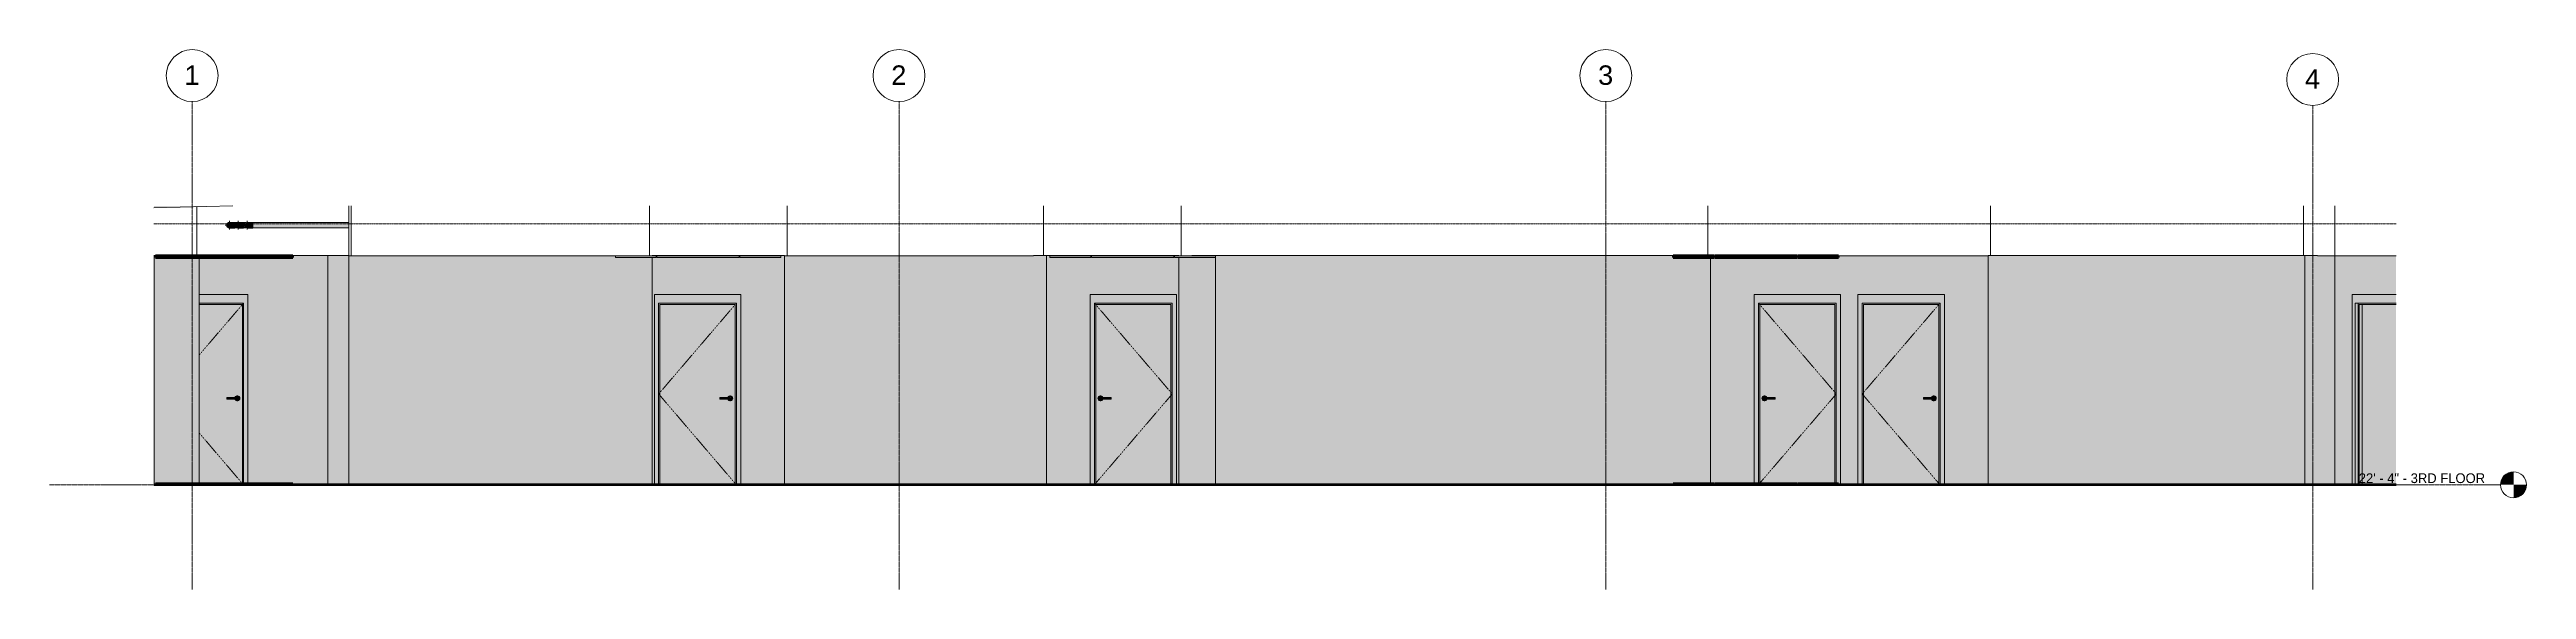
# Model space of a CAD drawing. Header units: inches. Extents: x 10303 to 15970, y 220 to 469.
# Drawn here: x 14824 to 15970, y 220 to 469 of the extents above; entities that cross this region are included whole.
import ezdxf

# ---------------------------------------------------------------- set-up
doc = ezdxf.new("R2010")
doc.units = ezdxf.units.IN
doc.header["$MEASUREMENT"] = 0
for name, pattern in [('Aligning Line 1_8_', [0.25, 0.125, -0.125]), ('Dash 1_16_', [0.125, 0.0625, -0.0625]), ('Grid Line 1_2_', [0.875, 0.5, -0.125, 0.125, -0.125])]:
    doc.linetypes.add(name, pattern=pattern)
for name, color, linetype, lineweight in [('0-2', 254, 'Continuous', 5), ('0-3', 165, 'Continuous', 5), ('0-6', 90, 'Continuous', 5), ('A-CLNG', 13, 'Continuous', 18), ('A-CLNG-1', 13, 'Continuous', 60), ('A-CLNG-2', 13, 'Continuous', 5), ('A-DOOR', 31, 'Continuous', 18), ('A-DOOR-1', 31, 'Dash 1_16_', 9), ('A-DOOR-2', 31, 'Continuous', 9), ('A-DOOR-FRAM', 31, 'Continuous', 9), ('A-DOOR-FRAM-1', 31, 'Continuous', 18), ('A-FLOR', 192, 'Continuous', 18), ('A-FLOR-1', 250, 'Continuous', 60), ('A-FLOR-2', 192, 'Continuous', 60), ('A-FLOR-3', 192, 'Continuous', 5), ('A-FLOR-LEVL', 51, 'Continuous', 9), ('A-FLOR-LEVL-1', 51, 'Grid Line 1_2_', 9), ('A-FLOR-LEVL-2', 9, 'Continuous', 9), ('A-FLOR-LEVL-3', 147, 'Continuous', 9), ('A-ROOF-1', 7, 'Continuous', 18), ('A-WALL-2', 7, 'Continuous', 18), ('G-ANNO-SYMB-1', 9, 'Aligning Line 1_8_', 9), ('I-WALL', 2, 'Continuous', 18), ('I-WALL-1', 2, 'Continuous', 5), ('P-PIPE', 3, 'Continuous', 9), ('P-PIPE-1', 3, 'Continuous', 5), ('P-PIPE-CNTR', 3, 'Continuous', 9), ('S-BEAM', 12, 'Continuous', 9), ('S-GRID-1', 1, 'Grid Line 1_2_', 9), ('S-GRID-IDEN', 1, 'Continuous', 9), ('S-GRID-IDEN-1', 147, 'Continuous', 9)]:
    doc.layers.add(name, color=color, linetype=linetype, lineweight=lineweight)
doc.styles.add('Arial', font='arial.ttf', dxfattribs={"height": 9})
doc.styles.add('Century Gothic', font='ufonts.com_century-gothic.ttf', dxfattribs={"height": 4.5})

msp = doc.modelspace()

# ---------------------------------------------------------------- texts
at = {"layer": 'A-FLOR-LEVL', "insert": (15892.2, 273.3), "char_height": 4.5, "width": 72.568, "attachment_point": 1, "style": 'Century Gothic'}
msp.add_mtext('22\' - 4" - 3RD FLOOR', dxfattribs=at)

# ---------------------------------------------------------------- blocks, each defined once
blk = doc.blocks.new('Level - Level Head - Circle-V19-Elevation 14 - c')
at = {"layer": 'A-FLOR-LEVL'}
h = blk.add_hatch(color=256, dxfattribs=at)
edge = h.paths.add_edge_path(flags=0)
edge.add_line((-2407.4, 268), (-2413.4, 268))
edge.add_arc((-2407.4, 268), 6, 90, 180, ccw=False)
edge.add_line((-2407.4, 274), (-2407.4, 268))
h = blk.add_hatch(color=256, dxfattribs=at)
edge = h.paths.add_edge_path(flags=0)
edge.add_line((-2407.4, 262), (-2407.4, 268))
edge.add_line((-2407.4, 268), (-2401.4, 268))
edge.add_arc((-2407.4, 268), 6, 270, 360, ccw=False)
at = {"layer": 'A-FLOR-LEVL-2'}
blk.add_circle((-2407.4, 268), 6, dxfattribs=at)
blk = doc.blocks.new('CTR - 2nd Phase_rvt-4-Elevation 14 - c')
at = {"layer": 'A-FLOR-LEVL-1'}
blk.add_line((-3547.3, 268), (-2413.4, 268), dxfattribs=at)
at = {"layer": 'G-ANNO-SYMB-1'}
blk.add_line((-2461.7, 388.6), (-3499, 388.6), dxfattribs=at)
at = {"layer": '0-2'}
blk.add_blockref('Level - Level Head - Circle-V19-Elevation 14 - c', (0, 0), dxfattribs=at)
at = {"layer": 'A-FLOR-LEVL', "insert": (-2479, 273.3), "char_height": 4.5, "width": 72.568, "attachment_point": 1, "style": 'Century Gothic'}
blk.add_mtext('22\' - 4" - 3RD FLOOR', dxfattribs=at)
blk = doc.blocks.new('Level - Level Head - Circle-V20-Elevation 14 - c')
at = {"layer": 'A-FLOR-LEVL'}
h = blk.add_hatch(color=256, dxfattribs=at)
edge = h.paths.add_edge_path(flags=0)
edge.add_line((-2407.4, 268), (-2413.4, 268))
edge.add_arc((-2407.4, 268), 6, 90, 180, ccw=False)
edge.add_line((-2407.4, 274), (-2407.4, 268))
h = blk.add_hatch(color=256, dxfattribs=at)
edge = h.paths.add_edge_path(flags=0)
edge.add_line((-2407.4, 262), (-2407.4, 268))
edge.add_line((-2407.4, 268), (-2401.4, 268))
edge.add_arc((-2407.4, 268), 6, 270, 360, ccw=False)
at = {"layer": 'A-FLOR-LEVL-3'}
blk.add_circle((-2407.4, 268), 6, dxfattribs=at)
blk = doc.blocks.new('CTR - 1st Phase - Unit Layouts_rvt-4-Elevation 14 - c')
at = {"layer": 'A-FLOR-LEVL-1'}
blk.add_line((-3547.3, 268), (-2413.4, 268), dxfattribs=at)
at = {"layer": '0-3'}
blk.add_blockref('Level - Level Head - Circle-V20-Elevation 14 - c', (0, 0), dxfattribs=at)
at = {"layer": 'A-FLOR-LEVL', "insert": (-2479, 273.3), "char_height": 4.5, "width": 72.568, "attachment_point": 1, "style": 'Century Gothic'}
blk.add_mtext('22\' - 4" - 3RD FLOOR', dxfattribs=at)
blk = doc.blocks.new('Grid - Grid Head - Circle-50561-Elevation 14 - c')
at = {"layer": 'S-GRID-IDEN-1'}
for start, end in [(0, 180), (180, 360)]:
    blk.add_arc((-3481.3, 457.2), 12, start, end, dxfattribs=at)
blk = doc.blocks.new('CTR - 1st Phase - Shell_rvt-4-Elevation 14 - c')
at = {"layer": 'A-FLOR-1'}
blk.add_line((-2461.7, 268), (-3499, 268), dxfattribs=at)
at = {"layer": 'A-FLOR-LEVL-1'}
blk.add_line((-3547.3, 268), (-2413.4, 268), dxfattribs=at)
at = {"layer": 'A-ROOF-1'}
for p, q in [((-3479.2, 396.5), (-3479.2, 373.9)), ((-3407.7, 396.9), (-3407.7, 373.9)), ((-3269.8, 373.9), (-3269.8, 396.9)), ((-3206.1, 373.9), (-3206.1, 396.9)), ((-3087.4, 374), (-3087.4, 396.9)), ((-3023.7, 373.9), (-3023.7, 396.9)), ((-2780.2, 374), (-2780.2, 396.9)), ((-2649.3, 374), (-2649.3, 396.9)), ((-2504.5, 374), (-2504.5, 396.9)), ((-2490.1, 373.9), (-2490.1, 396.9))]:
    blk.add_line(p, q, dxfattribs=at)
at = {"layer": 'A-WALL-2'}
blk.add_line((-3408.9, 396.9), (-3408.9, 373.9), dxfattribs=at)
at = {"layer": 'S-GRID-1'}
for p, q in [((-3481.3, 219.6), (-3481.3, 445.2)), ((-3154.3, 219.6), (-3154.3, 445.2)), ((-2827.3, 219.6), (-2827.3, 445.2)), ((-2500.3, 219.6), (-2500.3, 443.4))]:
    blk.add_line(p, q, dxfattribs=at)
at = {"layer": '0-3'}
for name, p in [('Grid - Grid Head - Circle-50561-Elevation 14 - c', (0, 0)), ('Grid - Grid Head - Circle-50561-Elevation 14 - c', (327, 0)), ('Grid - Grid Head - Circle-50561-Elevation 14 - c', (654, 0)), ('Grid - Grid Head - Circle-50561-Elevation 14 - c', (981, -1.8)), ('Level - Level Head - Circle-V20-Elevation 14 - c', (0, 0))]:
    blk.add_blockref(name, p, dxfattribs=at)
at = {"layer": 'A-FLOR-LEVL', "insert": (-2479, 273.3), "char_height": 4.5, "width": 72.568, "attachment_point": 1, "style": 'Century Gothic'}
blk.add_mtext('22\' - 4" - 3RD FLOOR', dxfattribs=at)
at = {"layer": 'S-GRID-IDEN', "char_height": 9, "width": 8.484, "attachment_point": 1, "style": 'Arial'}
for s, insert in [('1', (-3484.9, 461.9)), ('2', (-3157.9, 461.9)), ('3', (-2830.9, 461.9)), ('4', (-2503.9, 460.1))]:
    blk.add_mtext(s, dxfattribs=dict(at, insert=insert))
blk = doc.blocks.new('CTR - 1st Phase -Stairs _ Elevators_rvt-4-Elevation 14 - c')
at = {"layer": 'A-FLOR-LEVL-1'}
blk.add_line((-3547.3, 268), (-2413.4, 268), dxfattribs=at)
at = {"layer": '0-3'}
blk.add_blockref('Level - Level Head - Circle-V20-Elevation 14 - c', (0, 0), dxfattribs=at)
at = {"layer": 'A-FLOR-LEVL', "insert": (-2479, 273.3), "char_height": 4.5, "width": 72.568, "attachment_point": 1, "style": 'Century Gothic'}
blk.add_mtext('22\' - 4" - 3RD FLOOR', dxfattribs=at)
blk = doc.blocks.new('HOLLOW METAL - UNIT DOOR-1758958-Elevation 14 - c')
at = {"layer": 'A-DOOR'}
h = blk.add_hatch(color=256, dxfattribs=at)
h.paths.add_polyline_path([(-2688.6, 268), (-2673.3, 268), (-2673.3, 351.4), (-2708.1, 351.4), (-2708.1, 268)], flags=0)
h.paths.add_polyline_path([(-2675.6, 306.8), (-2675.9, 306.9), (-2676.2, 307), (-2676.4, 307.2), (-2676.6, 307.4), (-2676.7, 307.6), (-2680.4, 307.6), (-2680.4, 308.4), (-2676.7, 308.4), (-2676.6, 308.6), (-2676.4, 308.8), (-2676.2, 309), (-2675.9, 309.1), (-2675.6, 309.2), (-2675.3, 309.1), (-2675, 309), (-2674.7, 308.8), (-2674.6, 308.6), (-2674.4, 308.3), (-2674.4, 308), (-2674.5, 307.7), (-2674.6, 307.4), (-2674.7, 307.2), (-2675, 307), (-2675.3, 306.9), (-2675.5, 306.8)], flags=0)
for points in [[(-2677.5, 308), (-2676.3, 308), (-2676.3, 308.4), (-2680.4, 308.4), (-2680.4, 308), (-2678.5, 308)], [(-2676.8, 307.6), (-2676.3, 307.6), (-2676.3, 308), (-2680.4, 308), (-2680.4, 307.6), (-2676.8, 307.6)], [(-2675.6, 306.8), (-2675.3, 306.9), (-2675, 307), (-2674.7, 307.2), (-2674.6, 307.4), (-2674.4, 307.7), (-2674.4, 308), (-2674.5, 308.3), (-2674.6, 308.6), (-2674.7, 308.8), (-2675, 309), (-2675.3, 309.1), (-2675.6, 309.2), (-2675.9, 309.1), (-2676.2, 309), (-2676.4, 308.8), (-2676.6, 308.6), (-2676.7, 308.4), (-2675.7, 308.4), (-2675.7, 308.4), (-2675.5, 308.4), (-2675.5, 308.3), (-2675.4, 308.2), (-2675.3, 308.1), (-2675.3, 308.1), (-2675.3, 308), (-2675.3, 307.8), (-2675.4, 307.7), (-2675.5, 307.7), (-2675.5, 307.6), (-2675.6, 307.6), (-2675.8, 307.6), (-2675.9, 307.6), (-2676.7, 307.6), (-2676.6, 307.4), (-2676.4, 307.2), (-2676.2, 307), (-2675.9, 306.9)], [(-2675.4, 308), (-2675.3, 308), (-2675.3, 308.1), (-2675.4, 308.3), (-2675.5, 308.3), (-2675.5, 308.4), (-2675.6, 308.4), (-2675.8, 308.4), (-2675.9, 308.4), (-2676.3, 308.4), (-2676.3, 308), (-2675.4, 308)]]:
    blk.add_hatch(color=256, dxfattribs=at).paths.add_polyline_path(points, flags=0)
h = blk.add_hatch(color=256, dxfattribs=at)
h.paths.add_polyline_path([(-2675.4, 307.7), (-2675.3, 307.9), (-2675.3, 307.9), (-2675.3, 308), (-2675.3, 308), (-2675.4, 307.7)], flags=0)
h.paths.add_polyline_path([(-2675.7, 307.6), (-2675.5, 307.6), (-2675.4, 307.7), (-2675.4, 307.7), (-2675.3, 308), (-2676.3, 308), (-2676.3, 307.6), (-2676.2, 307.6), (-2675.7, 307.6)], flags=0)
at = {"layer": 'A-DOOR-FRAM-1'}
for points in [[(-2710.7, 268), (-2708.7, 268), (-2708.7, 352), (-2672.7, 352), (-2672.7, 268), (-2670.7, 268), (-2670.7, 356), (-2710.7, 356), (-2710.7, 332.4)], [(-2708.7, 268), (-2708.1, 268), (-2708.1, 351.4), (-2673.3, 351.4), (-2673.3, 268), (-2672.7, 268), (-2672.7, 352), (-2708.7, 352), (-2708.7, 332.4)]]:
    blk.add_hatch(color=256, dxfattribs=at).paths.add_polyline_path(points, flags=0)
at = {"layer": 'A-DOOR-1'}
for p, q in [((-2672.7, 352), (-2708.7, 310)), ((-2708.7, 310), (-2672.7, 268))]:
    blk.add_line(p, q, dxfattribs=at)
at = {"layer": 'A-DOOR-2'}
for p, q in [((-2676.3, 308.4), (-2680.4, 308.4)), ((-2680.4, 308), (-2680.4, 308.4)), ((-2680.4, 307.6), (-2680.4, 308)), ((-2680.4, 307.6), (-2676.3, 307.6))]:
    blk.add_line(p, q, dxfattribs=at)
at = {"layer": 'A-DOOR-2', "flags": 128}
for points in [[(-2675.7, 308.4), (-2675.8, 308.4), (-2676.2, 308.4), (-2676.3, 308.4)], [(-2676.3, 307.6), (-2675.9, 307.6), (-2675.7, 307.6), (-2675.7, 307.6)]]:
    blk.add_lwpolyline(points, dxfattribs=at)
at = {"layer": 'A-DOOR-2'}
for start, end in [(0, 160.3657), (199.5633, 0)]:
    blk.add_arc((-2675.6, 308), 1.18, start, end, dxfattribs=at)
at = {"layer": 'A-DOOR-FRAM'}
for p, q in [((-2710.7, 268), (-2710.7, 356)), ((-2670.7, 356), (-2710.7, 356)), ((-2670.7, 268), (-2670.7, 356)), ((-2708.7, 268), (-2708.7, 352)), ((-2708.7, 352), (-2672.7, 352)), ((-2708.1, 268), (-2708.1, 351.4)), ((-2708.1, 351.4), (-2673.3, 351.4)), ((-2673.3, 351.4), (-2673.3, 268)), ((-2672.7, 352), (-2672.7, 268))]:
    blk.add_line(p, q, dxfattribs=at)
blk = doc.blocks.new('HOLLOW METAL - UNIT DOOR-1759144-Elevation 14 - c')
at = {"layer": 'A-DOOR'}
h = blk.add_hatch(color=256, dxfattribs=at)
h.paths.add_polyline_path([(-2738.6, 268), (-2738.6, 268.5), (-2721.3, 268.5), (-2721.3, 351.4), (-2756.1, 351.4), (-2756.1, 268.5), (-2738.9, 268.5), (-2738.9, 268)], flags=0)
h.paths.add_polyline_path([(-2753.9, 306.8), (-2754.2, 306.9), (-2754.5, 307), (-2754.7, 307.2), (-2754.9, 307.4), (-2755, 307.7), (-2755.1, 308), (-2755, 308.3), (-2754.9, 308.6), (-2754.7, 308.8), (-2754.5, 309), (-2754.2, 309.1), (-2753.9, 309.2), (-2753.6, 309.1), (-2753.3, 309), (-2753, 308.8), (-2752.8, 308.6), (-2752.8, 308.4), (-2749, 308.4), (-2749, 307.6), (-2752.8, 307.6), (-2752.8, 307.4), (-2753, 307.2), (-2753.3, 307), (-2753.6, 306.9)], flags=0)
h = blk.add_hatch(color=256, dxfattribs=at)
h.paths.add_polyline_path([(-2754, 307.7), (-2754.1, 307.9), (-2754.2, 307.9), (-2754.2, 308), (-2754.1, 308.1), (-2754.1, 308.3), (-2754.1, 308.3), (-2754.1, 308), (-2754.1, 307.7)], flags=0)
h.paths.add_polyline_path([(-2753.9, 306.8), (-2753.6, 306.9), (-2753.3, 307), (-2753, 307.2), (-2752.8, 307.4), (-2752.8, 307.6), (-2753.9, 307.6), (-2754, 307.7), (-2754, 307.7), (-2754.1, 308), (-2754, 308.3), (-2753.9, 308.4), (-2753.9, 308.4), (-2753.7, 308.4), (-2753.6, 308.4), (-2752.8, 308.4), (-2752.8, 308.6), (-2753, 308.8), (-2753.3, 309), (-2753.6, 309.1), (-2753.9, 309.2), (-2754.2, 309.1), (-2754.5, 309), (-2754.7, 308.8), (-2754.9, 308.6), (-2755, 308.3), (-2755.1, 308), (-2755, 307.7), (-2754.9, 307.4), (-2754.7, 307.2), (-2754.5, 307), (-2754.2, 306.9)], flags=0)
h = blk.add_hatch(color=256, dxfattribs=at)
h.paths.add_polyline_path([(-2754, 308.3), (-2754.1, 308.1), (-2754.2, 308.1), (-2754.2, 308), (-2754.1, 308), (-2754.1, 308.3)], flags=0)
h.paths.add_polyline_path([(-2753.5, 308), (-2753.2, 308), (-2753.2, 308.4), (-2753.2, 308.4), (-2753.8, 308.4), (-2753.8, 308.4), (-2753.9, 308.4), (-2754, 308.3), (-2754, 308.3), (-2754.1, 308), (-2753.6, 308)], flags=0)
for points in [[(-2753.8, 307.6), (-2753.5, 307.6), (-2753.2, 307.6), (-2753.2, 308), (-2754.2, 308), (-2754.1, 307.8), (-2754.1, 307.7), (-2754, 307.7), (-2753.9, 307.6), (-2753.8, 307.6), (-2753.8, 307.6)], [(-2753.2, 308), (-2749, 308), (-2749, 308.4), (-2753.2, 308.4), (-2753.2, 308.1)], [(-2752.5, 307.6), (-2749, 307.6), (-2749, 308), (-2753.2, 308), (-2753.2, 307.6), (-2752.7, 307.6)]]:
    blk.add_hatch(color=256, dxfattribs=at).paths.add_polyline_path(points, flags=0)
at = {"layer": 'A-DOOR-FRAM-1'}
for points in [[(-2719.7, 268), (-2718.7, 268), (-2718.7, 356), (-2758.7, 356), (-2758.7, 268.5), (-2756.7, 268.5), (-2756.7, 352), (-2720.7, 352), (-2720.7, 268.5), (-2719.7, 268.5)], [(-2756.1, 268.5), (-2756.1, 351.4), (-2721.3, 351.4), (-2721.3, 268.5), (-2720.7, 268.5), (-2720.7, 352), (-2756.7, 352), (-2756.7, 268.5)]]:
    blk.add_hatch(color=256, dxfattribs=at).paths.add_polyline_path(points, flags=0)
at = {"layer": 'A-DOOR-1'}
for p, q in [((-2756.7, 352), (-2720.7, 310)), ((-2720.7, 310), (-2756.3, 268.5))]:
    blk.add_line(p, q, dxfattribs=at)
at = {"layer": 'A-DOOR-2'}
for p, q in [((-2749, 308.4), (-2753.2, 308.4)), ((-2753.2, 307.6), (-2749, 307.6)), ((-2749, 308.4), (-2749, 308)), ((-2749, 308), (-2749, 307.6))]:
    blk.add_line(p, q, dxfattribs=at)
at = {"layer": 'A-DOOR-2', "flags": 128}
for points in [[(-2753.2, 308.4), (-2753.6, 308.4), (-2753.8, 308.4), (-2753.8, 308.4)], [(-2753.8, 307.6), (-2753.6, 307.6), (-2753.2, 307.6), (-2753.2, 307.6)]]:
    blk.add_lwpolyline(points, dxfattribs=at)
at = {"layer": 'A-DOOR-2'}
for start, end in [(19.6343, 180), (180, 340.4367)]:
    blk.add_arc((-2753.9, 308), 1.18, start, end, dxfattribs=at)
at = {"layer": 'A-DOOR-FRAM'}
for p, q in [((-2718.7, 356), (-2758.7, 356)), ((-2758.7, 356), (-2758.7, 268.5)), ((-2718.7, 356), (-2718.7, 268)), ((-2756.7, 352), (-2720.7, 352)), ((-2756.7, 268.5), (-2756.7, 352)), ((-2756.1, 351.4), (-2721.3, 351.4)), ((-2756.1, 268.5), (-2756.1, 351.4)), ((-2721.3, 351.4), (-2721.3, 268.5)), ((-2720.7, 352), (-2720.7, 268.5))]:
    blk.add_line(p, q, dxfattribs=at)
blk = doc.blocks.new('HOLLOW METAL - UNIT DOOR-2058696-Elevation 14 - c')
at = {"layer": 'A-DOOR'}
h = blk.add_hatch(color=256, dxfattribs=at)
h.paths.add_polyline_path([(-3028.5, 268.5), (-3028.5, 351.4), (-3063.3, 351.4), (-3063.3, 268.5), (-3045.2, 268.5)], flags=0)
h.paths.add_polyline_path([(-3061.1, 306.8), (-3061.4, 306.9), (-3061.7, 307), (-3061.9, 307.2), (-3062.1, 307.4), (-3062.2, 307.7), (-3062.3, 308), (-3062.2, 308.3), (-3062.1, 308.6), (-3061.9, 308.8), (-3061.7, 309), (-3061.4, 309.1), (-3061.1, 309.2), (-3060.8, 309.1), (-3060.5, 309), (-3060.2, 308.8), (-3060, 308.6), (-3060, 308.4), (-3056.2, 308.4), (-3056.2, 307.6), (-3060, 307.6), (-3060, 307.4), (-3060.2, 307.2), (-3060.5, 307), (-3060.8, 306.9)], flags=0)
h = blk.add_hatch(color=256, dxfattribs=at)
h.paths.add_polyline_path([(-3061.1, 306.8), (-3060.8, 306.9), (-3060.5, 307), (-3060.2, 307.2), (-3060, 307.4), (-3060, 307.6), (-3061.1, 307.6), (-3061.2, 307.7), (-3061.3, 307.8), (-3061.3, 307.9), (-3061.4, 308), (-3061.4, 308), (-3061.3, 308.1), (-3061.3, 308.3), (-3061.2, 308.3), (-3061.1, 308.4), (-3061.1, 308.4), (-3060.9, 308.4), (-3060.8, 308.4), (-3060, 308.4), (-3060, 308.6), (-3060.2, 308.8), (-3060.5, 309), (-3060.8, 309.1), (-3061.1, 309.2), (-3061.4, 309.1), (-3061.7, 309), (-3061.9, 308.8), (-3062.1, 308.6), (-3062.2, 308.3), (-3062.3, 308), (-3062.2, 307.7), (-3062.1, 307.4), (-3061.9, 307.2), (-3061.7, 307), (-3061.4, 306.9)], flags=0)
h.paths.add_polyline_path([(-3061.2, 307.7), (-3061.3, 307.8), (-3061.3, 307.7)], flags=0)
h = blk.add_hatch(color=256, dxfattribs=at)
h.paths.add_polyline_path([(-3061.2, 308.3), (-3061.3, 308.1), (-3061.4, 308.1), (-3061.4, 308), (-3061.3, 308), (-3061.3, 308.3)], flags=0)
h.paths.add_polyline_path([(-3060.4, 308), (-3060.4, 308.4), (-3060.4, 308.4), (-3061, 308.4), (-3061, 308.4), (-3061.1, 308.4), (-3061.2, 308.3), (-3061.2, 308.3), (-3061.3, 308), (-3060.5, 308)], flags=0)
for points in [[(-3060.4, 307.6), (-3060.4, 308), (-3061.4, 308), (-3061.3, 307.9), (-3061.3, 307.7), (-3061.2, 307.7), (-3061.1, 307.6), (-3061, 307.6), (-3060.9, 307.6), (-3060.8, 307.6), (-3060.4, 307.6)], [(-3060.4, 308), (-3056.2, 308), (-3056.2, 308.4), (-3060.4, 308.4), (-3060.4, 308.1)], [(-3060.4, 307.6), (-3056.2, 307.6), (-3056.2, 308), (-3060.4, 308), (-3060.4, 307.6)]]:
    blk.add_hatch(color=256, dxfattribs=at).paths.add_polyline_path(points, flags=0)
at = {"layer": 'A-DOOR-FRAM-1'}
for points in [[(-3027.1, 268), (-3026.9, 268), (-3026.9, 268.5), (-3025.9, 268.5), (-3025.9, 356), (-3065.9, 356), (-3065.9, 268.5), (-3065.5, 268.5), (-3065.5, 268), (-3065.3, 268), (-3065.3, 268.5), (-3063.9, 268.5), (-3063.9, 352), (-3027.9, 352), (-3027.9, 268.5), (-3027.1, 268.5)], [(-3063.3, 268.5), (-3063.3, 351.4), (-3028.5, 351.4), (-3028.5, 268.5), (-3027.9, 268.5), (-3027.9, 352), (-3063.9, 352), (-3063.9, 268.5)]]:
    blk.add_hatch(color=256, dxfattribs=at).paths.add_polyline_path(points, flags=0)
at = {"layer": 'A-DOOR-1'}
for p, q in [((-3063.9, 352), (-3027.9, 310)), ((-3027.9, 310), (-3063.5, 268.5))]:
    blk.add_line(p, q, dxfattribs=at)
at = {"layer": 'A-DOOR-2'}
for p, q in [((-3056.2, 308.4), (-3060.4, 308.4)), ((-3060.4, 307.6), (-3056.2, 307.6)), ((-3056.2, 308.4), (-3056.2, 308)), ((-3056.2, 308), (-3056.2, 307.6))]:
    blk.add_line(p, q, dxfattribs=at)
at = {"layer": 'A-DOOR-2', "flags": 128}
for points in [[(-3060.4, 308.4), (-3060.8, 308.4), (-3061, 308.4), (-3061, 308.4)], [(-3061, 307.6), (-3060.8, 307.6), (-3060.4, 307.6), (-3060.4, 307.6)]]:
    blk.add_lwpolyline(points, dxfattribs=at)
at = {"layer": 'A-DOOR-2'}
for start, end in [(19.6343, 180), (180, 340.4367)]:
    blk.add_arc((-3061.1, 308), 1.18, start, end, dxfattribs=at)
at = {"layer": 'A-DOOR-FRAM'}
for p, q in [((-3063.9, 352), (-3027.9, 352)), ((-3063.9, 268.5), (-3063.9, 352)), ((-3063.3, 351.4), (-3028.5, 351.4)), ((-3063.3, 268.5), (-3063.3, 351.4)), ((-3028.5, 351.4), (-3028.5, 268.5)), ((-3027.9, 352), (-3027.9, 268.5))]:
    blk.add_line(p, q, dxfattribs=at)
blk = doc.blocks.new('HOLLOW METAL - UNIT DOOR-2058840-Elevation 14 - c')
at = {"layer": 'A-DOOR'}
h = blk.add_hatch(color=256, dxfattribs=at)
h.paths.add_polyline_path([(-3230.1, 268.5), (-3230.1, 351.4), (-3264.9, 351.4), (-3264.9, 268.5), (-3239.7, 268.5)], flags=0)
h.paths.add_polyline_path([(-3232.4, 306.8), (-3232.7, 306.9), (-3233, 307), (-3233.2, 307.2), (-3233.4, 307.4), (-3233.5, 307.6), (-3237.2, 307.6), (-3237.2, 308.4), (-3233.5, 308.4), (-3233.4, 308.6), (-3233.2, 308.8), (-3233, 309), (-3232.7, 309.1), (-3232.4, 309.2), (-3232.1, 309.1), (-3231.8, 309), (-3231.5, 308.8), (-3231.4, 308.6), (-3231.2, 308.3), (-3231.2, 308), (-3231.2, 307.7), (-3231.4, 307.4), (-3231.5, 307.2), (-3231.8, 307), (-3232.1, 306.9)], flags=0)
for points in [[(-3233.6, 308), (-3233.1, 308), (-3233.1, 308.4), (-3237.2, 308.4), (-3237.2, 308), (-3235.6, 308)], [(-3233.6, 307.6), (-3233.1, 307.6), (-3233.1, 308), (-3237.2, 308), (-3237.2, 307.6), (-3233.6, 307.6)], [(-3232.3, 308), (-3232.1, 308), (-3232.1, 308.1), (-3232.2, 308.3), (-3232.3, 308.3), (-3232.3, 308.4), (-3232.4, 308.4), (-3232.6, 308.4), (-3232.7, 308.4), (-3233.1, 308.4), (-3233.1, 308), (-3232.3, 308)]]:
    blk.add_hatch(color=256, dxfattribs=at).paths.add_polyline_path(points, flags=0)
h = blk.add_hatch(color=256, dxfattribs=at)
h.paths.add_polyline_path([(-3232.2, 308.3), (-3232.1, 308.1), (-3232.1, 308.1), (-3232.1, 308), (-3232.1, 307.8), (-3232.2, 307.7), (-3232.2, 307.8), (-3232.1, 308), (-3232.2, 308.3)], flags=0)
h.paths.add_polyline_path([(-3232.4, 306.8), (-3232.1, 306.9), (-3231.8, 307), (-3231.5, 307.2), (-3231.4, 307.4), (-3231.2, 307.7), (-3231.2, 308), (-3231.2, 308.3), (-3231.4, 308.6), (-3231.5, 308.8), (-3231.8, 309), (-3232.1, 309.1), (-3232.4, 309.2), (-3232.7, 309.1), (-3233, 309), (-3233.2, 308.8), (-3233.4, 308.6), (-3233.5, 308.4), (-3232.5, 308.4), (-3232.5, 308.4), (-3232.3, 308.4), (-3232.2, 308.3), (-3232.2, 308.3), (-3232.1, 308), (-3232.2, 307.7), (-3232.3, 307.6), (-3232.4, 307.6), (-3232.6, 307.6), (-3232.7, 307.6), (-3233.5, 307.6), (-3233.4, 307.4), (-3233.2, 307.2), (-3233, 307), (-3232.7, 306.9), (-3232.6, 306.8)], flags=0)
h = blk.add_hatch(color=256, dxfattribs=at)
h.paths.add_polyline_path([(-3232.2, 307.7), (-3232.1, 307.9), (-3232.1, 307.9), (-3232.1, 308), (-3232.1, 308), (-3232.2, 307.7)], flags=0)
h.paths.add_polyline_path([(-3233.1, 307.6), (-3233, 307.6), (-3232.4, 307.6), (-3232.2, 307.7), (-3232.2, 307.7), (-3232.1, 308), (-3233.1, 308), (-3233.1, 307.6)], flags=0)
at = {"layer": 'A-DOOR-FRAM-1'}
for points in [[(-3227.9, 268), (-3227.9, 268.5), (-3227.5, 268.5), (-3227.5, 356), (-3267.5, 356), (-3267.5, 268.5), (-3266.6, 268.5), (-3266.6, 268), (-3266.3, 268), (-3266.3, 268.5), (-3265.5, 268.5), (-3265.5, 352), (-3229.5, 352), (-3229.5, 268.5), (-3228.2, 268.5), (-3228.2, 268)], [(-3229.5, 268.5), (-3229.5, 352), (-3265.5, 352), (-3265.5, 268.5), (-3264.9, 268.5), (-3264.9, 351.4), (-3230.1, 351.4), (-3230.1, 268.5), (-3229.5, 268.5)]]:
    blk.add_hatch(color=256, dxfattribs=at).paths.add_polyline_path(points, flags=0)
at = {"layer": 'A-DOOR-1'}
for p, q in [((-3229.5, 352), (-3265.5, 310)), ((-3265.5, 310), (-3230, 268.5))]:
    blk.add_line(p, q, dxfattribs=at)
at = {"layer": 'A-DOOR-2'}
for p, q in [((-3233.1, 308.4), (-3237.2, 308.4)), ((-3237.2, 308), (-3237.2, 308.4)), ((-3237.2, 307.6), (-3237.2, 308)), ((-3237.2, 307.6), (-3233.1, 307.6))]:
    blk.add_line(p, q, dxfattribs=at)
at = {"layer": 'A-DOOR-2', "flags": 128}
for points in [[(-3232.5, 308.4), (-3232.6, 308.4), (-3233, 308.4), (-3233.1, 308.4)], [(-3233.1, 307.6), (-3232.7, 307.6), (-3232.5, 307.6), (-3232.5, 307.6)]]:
    blk.add_lwpolyline(points, dxfattribs=at)
at = {"layer": 'A-DOOR-2'}
for start, end in [(0, 160.3657), (199.5633, 0)]:
    blk.add_arc((-3232.4, 308), 1.18, start, end, dxfattribs=at)
at = {"layer": 'A-DOOR-FRAM'}
for p, q in [((-3265.5, 268.5), (-3265.5, 352)), ((-3265.5, 352), (-3229.5, 352)), ((-3264.9, 268.5), (-3264.9, 351.4)), ((-3264.9, 351.4), (-3230.1, 351.4)), ((-3230.1, 351.4), (-3230.1, 268.5)), ((-3229.5, 352), (-3229.5, 268.5))]:
    blk.add_line(p, q, dxfattribs=at)
blk = doc.blocks.new('HOLLOW METAL - UNIT DOOR-V10-Elevation 14 - c')
at = {"layer": 'A-DOOR'}
h = blk.add_hatch(color=256, dxfattribs=at)
h.paths.add_polyline_path([(-3466.5, 268.5), (-3458.1, 268.5), (-3458.1, 351.4), (-3478, 351.4), (-3478, 268.5)], flags=0)
h.paths.add_polyline_path([(-3460.4, 306.8), (-3460.7, 306.9), (-3461, 307), (-3461.2, 307.2), (-3461.4, 307.4), (-3461.5, 307.6), (-3465.2, 307.6), (-3465.2, 308.4), (-3461.5, 308.4), (-3461.4, 308.6), (-3461.2, 308.8), (-3461, 309), (-3460.7, 309.1), (-3460.4, 309.2), (-3460.1, 309.1), (-3459.8, 309), (-3459.5, 308.8), (-3459.4, 308.6), (-3459.2, 308.3), (-3459.2, 308), (-3459.2, 307.7), (-3459.4, 307.4), (-3459.5, 307.2), (-3459.8, 307), (-3460.1, 306.9)], flags=0)
for points in [[(-3461.6, 308), (-3461.1, 308), (-3461.1, 308.4), (-3465.2, 308.4), (-3465.2, 308), (-3462.5, 308)], [(-3461.5, 307.6), (-3461.1, 307.6), (-3461.1, 308), (-3465.2, 308), (-3465.2, 307.6), (-3461.6, 307.6)], [(-3460.2, 308), (-3460.1, 308), (-3460.1, 308.1), (-3460.2, 308.3), (-3460.3, 308.3), (-3460.3, 308.4), (-3460.4, 308.4), (-3460.6, 308.4), (-3460.7, 308.4), (-3461.1, 308.4), (-3461.1, 308), (-3460.2, 308)]]:
    blk.add_hatch(color=256, dxfattribs=at).paths.add_polyline_path(points, flags=0)
h = blk.add_hatch(color=256, dxfattribs=at)
h.paths.add_polyline_path([(-3460.2, 308.3), (-3460.1, 308.1), (-3460.1, 308.1), (-3460.1, 308), (-3460.1, 307.8), (-3460.2, 307.7), (-3460.2, 307.8), (-3460.1, 308), (-3460.2, 308.3)], flags=0)
h.paths.add_polyline_path([(-3460.4, 306.8), (-3460.1, 306.9), (-3459.8, 307), (-3459.5, 307.2), (-3459.4, 307.4), (-3459.2, 307.7), (-3459.2, 308), (-3459.2, 308.3), (-3459.4, 308.6), (-3459.5, 308.8), (-3459.8, 309), (-3460.1, 309.1), (-3460.4, 309.2), (-3460.7, 309.1), (-3461, 309), (-3461.2, 308.8), (-3461.4, 308.6), (-3461.5, 308.4), (-3460.5, 308.4), (-3460.5, 308.4), (-3460.3, 308.4), (-3460.2, 308.3), (-3460.2, 308.3), (-3460.1, 308), (-3460.2, 307.7), (-3460.3, 307.6), (-3460.4, 307.6), (-3460.6, 307.6), (-3460.7, 307.6), (-3461.5, 307.6), (-3461.4, 307.4), (-3461.2, 307.2), (-3461, 307), (-3460.7, 306.9), (-3460.5, 306.8)], flags=0)
h = blk.add_hatch(color=256, dxfattribs=at)
h.paths.add_polyline_path([(-3460.2, 307.7), (-3460.1, 307.9), (-3460.1, 307.9), (-3460.1, 308), (-3460.1, 308), (-3460.2, 307.7)], flags=0)
h.paths.add_polyline_path([(-3461.1, 307.6), (-3461, 307.6), (-3460.4, 307.6), (-3460.2, 307.7), (-3460.2, 307.7), (-3460.1, 308), (-3461.1, 308), (-3461.1, 307.6)], flags=0)
at = {"layer": 'A-DOOR-FRAM-1'}
for points in [[(-3457.5, 268.5), (-3455.5, 268.5), (-3455.5, 356), (-3478, 356), (-3478, 352), (-3457.5, 352), (-3457.5, 300.2)], [(-3458.1, 268.5), (-3457.5, 268.5), (-3457.5, 352), (-3478, 352), (-3478, 351.4), (-3458.1, 351.4), (-3458.1, 300.2)]]:
    blk.add_hatch(color=256, dxfattribs=at).paths.add_polyline_path(points, flags=0)
at = {"layer": 'A-DOOR-1'}
for p, q in [((-3457.5, 352), (-3478, 328.1)), ((-3478, 291.9), (-3458, 268.5))]:
    blk.add_line(p, q, dxfattribs=at)
at = {"layer": 'A-DOOR-2'}
for p, q in [((-3461.1, 308.4), (-3465.2, 308.4)), ((-3465.2, 308), (-3465.2, 308.4)), ((-3465.2, 307.6), (-3465.2, 308)), ((-3465.2, 307.6), (-3461.1, 307.6))]:
    blk.add_line(p, q, dxfattribs=at)
at = {"layer": 'A-DOOR-2', "flags": 128}
for points in [[(-3460.5, 308.4), (-3460.6, 308.4), (-3461, 308.4), (-3461.1, 308.4)], [(-3461.1, 307.6), (-3460.7, 307.6), (-3460.5, 307.6), (-3460.5, 307.6)]]:
    blk.add_lwpolyline(points, dxfattribs=at)
at = {"layer": 'A-DOOR-2'}
for start, end in [(0, 159.6501), (200.3499, 0)]:
    blk.add_arc((-3460.4, 308), 1.18, start, end, dxfattribs=at)
at = {"layer": 'A-DOOR-FRAM'}
for p, q in [((-3455.5, 356), (-3478, 356)), ((-3455.5, 268.5), (-3455.5, 356)), ((-3478, 352), (-3457.5, 352)), ((-3478, 351.4), (-3458.1, 351.4)), ((-3458.1, 351.4), (-3458.1, 268.5)), ((-3457.5, 352), (-3457.5, 268.5))]:
    blk.add_line(p, q, dxfattribs=at)
blk = doc.blocks.new('HOLLOW METAL - UNIT DOOR-V11-Elevation 14 - c')
at = {"layer": 'A-DOOR'}
blk.add_hatch(color=256, dxfattribs=at).paths.add_polyline_path([(-2461.7, 268), (-2461.7, 351.4), (-2477.4, 351.4), (-2477.4, 268)], flags=0)
at = {"layer": 'A-DOOR-FRAM-1'}
for points in [[(-2481.5, 268), (-2480.6, 268), (-2480.6, 352), (-2461.7, 352), (-2461.7, 356), (-2482, 356), (-2482, 268)], [(-2479.2, 268), (-2479.2, 352), (-2480.6, 352), (-2480.6, 268)], [(-2478.8, 268), (-2478.8, 351.4), (-2461.7, 351.4), (-2461.7, 352), (-2479.2, 352), (-2479.2, 268)], [(-2477.9, 268), (-2477.4, 268), (-2477.4, 351.4), (-2478.8, 351.4), (-2478.8, 268)]]:
    blk.add_hatch(color=256, dxfattribs=at).paths.add_polyline_path(points, flags=0)
at = {"layer": 'A-DOOR-FRAM'}
for p, q in [((-2482, 268), (-2482, 356)), ((-2461.7, 356), (-2482, 356)), ((-2480.6, 268), (-2480.6, 352)), ((-2480.6, 352), (-2461.7, 352)), ((-2479.2, 268), (-2479.2, 352)), ((-2478.8, 268), (-2478.8, 351.4)), ((-2478.8, 351.4), (-2461.7, 351.4)), ((-2477.4, 268), (-2477.4, 351.4))]:
    blk.add_line(p, q, dxfattribs=at)
blk = doc.blocks.new('Elbow - PVC - Sch 40 - Standard-2079255-Elevation 14 - c')
at = {"layer": 'P-PIPE'}
h = blk.add_hatch(color=256, dxfattribs=at)
h.paths.add_polyline_path([(-3464, 386.7), (-3463.7, 386.7), (-3463.3, 386.9), (-3463, 387), (-3462.8, 387.4), (-3462.7, 387.7), (-3462.7, 388), (-3462.7, 388.3), (-3462.9, 388.7), (-3463, 389), (-3463.4, 389.2), (-3463.7, 389.3), (-3464, 389.3), (-3464.3, 389.3), (-3464.7, 389.1), (-3465, 389), (-3465.2, 388.6), (-3465.3, 388.3), (-3465.3, 388), (-3465.3, 387.7), (-3465.1, 387.3), (-3465, 387), (-3464.6, 386.8), (-3464.3, 386.7)], flags=0)
h.paths.add_polyline_path([(-3464, 386.8), (-3464.3, 386.9), (-3464.6, 387), (-3464.8, 387.2), (-3465, 387.4), (-3465.1, 387.7), (-3465.2, 388), (-3465.1, 388.3), (-3465, 388.6), (-3464.8, 388.9), (-3464.5, 389.1), (-3464.3, 389.1), (-3464, 389.2), (-3463.7, 389.1), (-3463.4, 389), (-3463.1, 388.8), (-3463, 388.6), (-3462.8, 388.2), (-3462.8, 388), (-3462.9, 387.7), (-3463, 387.4), (-3463.2, 387.2), (-3463.4, 387), (-3463.7, 386.9), (-3463.8, 386.8)], flags=0)
h = blk.add_hatch(color=256, dxfattribs=at)
h.paths.add_polyline_path([(-3464, 386.7), (-3463.9, 386.7), (-3464, 386.7)], flags=0)
h.paths.add_polyline_path([(-3462.6, 386.7), (-3462.6, 388), (-3462.7, 388), (-3462.7, 387.7), (-3462.9, 387.3), (-3463, 387), (-3463.4, 386.8), (-3463.7, 386.7), (-3463.9, 386.7), (-3462.9, 386.7)], flags=0)
for points in [[(-3462.6, 388), (-3462.6, 388), (-3462.6, 389.3), (-3463.9, 389.3), (-3463.7, 389.3), (-3463.3, 389.2), (-3463, 388.9), (-3462.8, 388.6), (-3462.7, 388.3), (-3462.7, 388)], [(-3461.5, 388), (-3461.5, 389.3), (-3462.6, 389.3), (-3462.6, 388), (-3461.5, 388)], [(-3461.5, 386.7), (-3461.5, 388), (-3462.6, 388), (-3462.6, 386.7), (-3462.5, 386.7)]]:
    blk.add_hatch(color=256, dxfattribs=at).paths.add_polyline_path(points, flags=0)
for p, q in [((-3465.2, 388.6), (-3465.2, 388.6)), ((-3464.6, 386.8), (-3464.6, 386.8)), ((-3461.5, 389.3), (-3462.6, 389.3)), ((-3462.6, 386.7), (-3461.5, 386.7)), ((-3461.5, 389.3), (-3461.5, 388)), ((-3461.5, 388), (-3461.5, 386.7))]:
    blk.add_line(p, q, dxfattribs=at)
at = {"layer": 'P-PIPE', "flags": 128}
for points in [[(-3465.3, 387.8), (-3465.3, 387.9), (-3465.3, 388)], [(-3465.1, 387.2), (-3465.1, 387.3), (-3465.1, 387.3)], [(-3464.8, 389.1), (-3464.7, 389.1), (-3464.7, 389.1)], [(-3464.3, 389.3), (-3464.1, 389.3), (-3464, 389.3)], [(-3464, 389.3), (-3463.8, 389.3), (-3463.4, 389.3), (-3462.8, 389.3), (-3462.6, 389.3)], [(-3462.6, 386.7), (-3463.3, 386.7), (-3463.8, 386.7), (-3464, 386.7), (-3464, 386.7)]]:
    blk.add_lwpolyline(points, dxfattribs=at)
at = {"layer": 'P-PIPE'}
for start, end in [(0, 180), (180, 0)]:
    blk.add_arc((-3464, 388), 1.34, start, end, dxfattribs=at)
blk = doc.blocks.new('Elbow - PVC - Sch 40 - Standard-V12-Elevation 14 - c')
at = {"layer": 'P-PIPE'}
for points in [[(-3457, 388), (-3454.4, 388), (-3454.4, 389.3), (-3455.9, 389.3), (-3456.2, 389.3), (-3456.5, 389.1), (-3456.7, 388.9), (-3457, 388.6), (-3457.1, 388.3), (-3457.1, 388), (-3457, 388)], [(-3454.4, 388), (-3453.2, 388), (-3453.2, 389.3), (-3454.4, 389.3), (-3454.4, 388)], [(-3454.4, 386.7), (-3453.2, 386.7), (-3453.2, 388), (-3454.4, 388), (-3454.4, 386.7)]]:
    blk.add_hatch(color=256, dxfattribs=at).paths.add_polyline_path(points, flags=0)
h = blk.add_hatch(color=256, dxfattribs=at)
h.paths.add_polyline_path([(-3456, 386.7), (-3455.5, 386.7), (-3455.4, 386.7), (-3454.7, 386.7), (-3454.4, 386.7), (-3454.4, 388), (-3457.1, 388), (-3457, 387.6), (-3456.9, 387.3), (-3456.7, 387), (-3456.4, 386.8), (-3456, 386.7)], flags=0)
h.paths.add_polyline_path([(-3455.8, 386.7), (-3455.8, 386.7), (-3455.8, 386.7)], flags=0)
for p, q in [((-3453.2, 389.3), (-3454.4, 389.3)), ((-3454.4, 386.7), (-3453.2, 386.7)), ((-3453.2, 389.3), (-3453.2, 388)), ((-3453.2, 388), (-3453.2, 386.7))]:
    blk.add_line(p, q, dxfattribs=at)
at = {"layer": 'P-PIPE', "flags": 128}
for points in [[(-3454.4, 389.3), (-3455, 389.3), (-3455.5, 389.3), (-3455.7, 389.3), (-3455.8, 389.3)], [(-3455.8, 386.7), (-3455.6, 386.7), (-3455.2, 386.7), (-3454.5, 386.7), (-3454.4, 386.7)]]:
    blk.add_lwpolyline(points, dxfattribs=at)
at = {"layer": 'P-PIPE'}
blk.add_arc((-3455.8, 388), 1.34, 271.5039, 272.7875, dxfattribs=at)
blk = doc.blocks.new('Dimension Lumber - 2x10-2056818-Elevation 14 - c')
at = {"layer": 'S-BEAM'}
blk.add_hatch(color=256, dxfattribs=at).paths.add_polyline_path([(-3499, 396.1), (-3462.5, 396.9), (-3499, 396.9)], flags=0)
blk.add_line((-3499, 396.1), (-3462.5, 396.9), dxfattribs=at)
blk = doc.blocks.new('Level - Level Head - Circle-50818-Elevation 14 - c')
at = {"layer": 'A-FLOR-LEVL'}
h = blk.add_hatch(color=256, dxfattribs=at)
edge = h.paths.add_edge_path(flags=0)
edge.add_line((-2407.4, 268), (-2413.4, 268))
edge.add_arc((-2407.4, 268), 6, 90, 180, ccw=False)
edge.add_line((-2407.4, 274), (-2407.4, 268))
h = blk.add_hatch(color=256, dxfattribs=at)
edge = h.paths.add_edge_path(flags=0)
edge.add_line((-2407.4, 262), (-2407.4, 268))
edge.add_line((-2407.4, 268), (-2401.4, 268))
edge.add_arc((-2407.4, 268), 6, 270, 360, ccw=False)
blk.add_circle((-2407.4, 268), 6, dxfattribs=at)

# ---------------------------------------------------------------- hatches: boundary and pattern name
at = {"layer": 'A-CLNG'}
msp.add_hatch(color=256, dxfattribs=at).paths.add_polyline_path([(14893.2, 373.1), (14936.5, 373.1), (14936.5, 373.8), (14872.9, 373.8), (14872.9, 373.1), (14892, 373.1)], flags=0)
h = msp.add_hatch(color=256, dxfattribs=at)
h.paths.add_polyline_path([(15575, 373.1), (15593.9, 373.1), (15593.9, 373.8), (15575, 373.8), (15575, 373.4)], flags=0)
h.paths.add_polyline_path([(15595.3, 373.1), (15632.3, 373.1), (15632.3, 373.8), (15594.2, 373.8), (15594.2, 373.1), (15595, 373.1)], flags=0)
h.paths.add_polyline_path([(15650.2, 373.1), (15651.5, 373.1), (15651.5, 373.8), (15632.6, 373.8), (15632.6, 373.1), (15633.9, 373.1)], flags=0)
at = {"layer": 'A-CLNG-2'}
for points in [[(15085.7, 373.1), (15104.6, 373.1), (15104.6, 373.8), (15085.7, 373.8), (15085.7, 373.4)], [(15115.3, 373.1), (15143, 373.1), (15143, 373.8), (15104.9, 373.8), (15104.9, 373.1)], [(15162.2, 373.1), (15162.2, 373.8), (15143.3, 373.8), (15143.3, 373.1), (15147.8, 373.1)], [(15305.3, 373.1), (15305.7, 373.1), (15305.7, 373.8), (15286.7, 373.8), (15286.7, 373.1), (15293.6, 373.1)], [(15326, 373.1), (15344.1, 373.1), (15344.1, 373.8), (15305.9, 373.8), (15305.9, 373.1), (15309.8, 373.1)], [(15344.3, 373.1), (15363.3, 373.1), (15363.3, 373.8), (15344.3, 373.8), (15344.3, 373.2)]]:
    msp.add_hatch(color=256, dxfattribs=at).paths.add_polyline_path(points, flags=0)
at = {"layer": 'A-FLOR'}
msp.add_hatch(color=256, dxfattribs=at).paths.add_polyline_path([(14915.7, 268), (14936.5, 268), (14936.5, 268.5), (14872.9, 268.5), (14872.9, 268), (14913.7, 268)], flags=0)
h = msp.add_hatch(color=256, dxfattribs=at)
h.paths.add_polyline_path([(15651.5, 268), (15651.5, 268.5), (15632.6, 268.5), (15632.6, 268), (15650.5, 268)], flags=0)
h.paths.add_polyline_path([(15632.3, 268), (15632.3, 268.5), (15594.2, 268.5), (15594.2, 268), (15617.7, 268)], flags=0)
h.paths.add_polyline_path([(15585.3, 268), (15593.9, 268), (15593.9, 268.5), (15575, 268.5), (15575, 268)], flags=0)
at = {"layer": 'A-FLOR-3'}
for points in [[(15102.7, 268), (15104.6, 268), (15104.6, 268.5), (15085.7, 268.5), (15085.7, 268), (15096.7, 268)], [(15143, 268), (15143, 268.5), (15104.9, 268.5), (15104.9, 268), (15141.7, 268)], [(15143.3, 268), (15162.2, 268), (15162.2, 268.5), (15143.3, 268.5)], [(15286.7, 268), (15305.7, 268), (15305.7, 268.5), (15286.7, 268.5)], [(15344.1, 268), (15344.1, 268.5), (15305.9, 268.5), (15305.9, 268), (15343.3, 268)], [(15345.3, 268), (15363.3, 268), (15363.3, 268.5), (15344.3, 268.5), (15344.3, 268)]]:
    msp.add_hatch(color=256, dxfattribs=at).paths.add_polyline_path(points, flags=0)
at = {"layer": 'I-WALL'}
for points in [[(14872.3, 268), (14872.3, 374), (14872.2, 374), (14872.2, 268)], [(14872.9, 268), (14872.9, 268.5), (14887.2, 268.5), (14887.2, 373.1), (14872.9, 373.1), (14872.9, 373.8), (14887.2, 373.8), (14887.2, 374), (14872.3, 374), (14872.3, 268)], [(14936.5, 268), (14952.7, 268), (14952.7, 374), (14892, 374), (14892, 373.9), (14893.2, 373.9), (14893.2, 373.8), (14936.5, 373.8), (14936.5, 373.1), (14893.2, 373.1), (14893.2, 356), (14915.7, 356), (14915.7, 268.5), (14936.5, 268.5)], [(14962.3, 268), (14962.3, 374), (14952.7, 374), (14952.7, 268)], [(15085.7, 268), (15085.7, 268.5), (15096.7, 268.5), (15096.7, 373.1), (15085.7, 373.1), (15085.7, 373.8), (15096.7, 373.8), (15096.7, 373.9), (14968.3, 373.9), (14968.3, 268), (15066.7, 268)], [(15196.4, 268), (15279.1, 268), (15279.1, 373.9), (15169.9, 373.9), (15169.9, 268)], [(15363.3, 268), (15575, 268), (15575, 268.5), (15592.3, 268.5), (15592.3, 373.1), (15575, 373.1), (15575, 373.8), (15592.3, 373.8), (15592.3, 374), (15352.3, 374), (15352.3, 373.9), (15363.3, 373.9), (15363.3, 268.5)], [(15779.8, 268), (15867.2, 268), (15867.2, 374), (15720.7, 374), (15720.7, 268)], [(15873.2, 268), (15881.1, 268), (15881.1, 373.9), (15873.2, 373.9), (15873.2, 332.4)]]:
    msp.add_hatch(color=256, dxfattribs=at).paths.add_polyline_path(points, flags=0)
h = msp.add_hatch(color=256, dxfattribs=at)
h.paths.add_polyline_path([(15285.1, 268), (15286.7, 268), (15286.7, 268.5), (15305.3, 268.5), (15305.3, 356), (15345.3, 356), (15345.3, 268.5), (15346.3, 268.5), (15346.3, 373.1), (15344.3, 373.1), (15344.3, 373.8), (15346.3, 373.8), (15346.3, 374), (15285.1, 374), (15285.1, 332.4)], flags=0)
h.paths.add_polyline_path([(15342.2, 373.1), (15305.9, 373.1), (15305.9, 373.8), (15344.1, 373.8), (15344.1, 373.1)], flags=0)
h.paths.add_polyline_path([(15305.7, 373.1), (15286.7, 373.1), (15286.7, 373.8), (15305.7, 373.8), (15305.7, 373.4)], flags=0)
h = msp.add_hatch(color=256, dxfattribs=at)
h.paths.add_polyline_path([(15346.3, 268.5), (15363.3, 268.5), (15363.3, 373.1), (15346.3, 373.1), (15346.3, 332.4)], flags=0)
h.paths.add_polyline_path([(15358.4, 373.8), (15363.3, 373.8), (15363.3, 373.9), (15346.3, 373.9), (15346.3, 373.8), (15352.4, 373.8)], flags=0)
h = msp.add_hatch(color=256, dxfattribs=at)
h.paths.add_polyline_path([(15660.5, 268), (15660.5, 356), (15700.5, 356), (15700.5, 268), (15720.7, 268), (15720.7, 373.9), (15592.3, 373.9), (15592.3, 373.8), (15593.9, 373.8), (15593.9, 373.1), (15592.3, 373.1), (15592.3, 268.5), (15593.9, 268.5), (15593.9, 268), (15594.2, 268), (15594.2, 268.5), (15612.5, 268.5), (15612.5, 356), (15652.5, 356), (15652.5, 268)], flags=0)
h.paths.add_polyline_path([(15617.7, 373.1), (15594.2, 373.1), (15594.2, 373.8), (15632.3, 373.8), (15632.3, 373.1)], flags=0)
h.paths.add_polyline_path([(15632.6, 373.1), (15632.6, 373.8), (15651.5, 373.8), (15651.5, 373.1), (15633.9, 373.1)], flags=0)
at = {"layer": 'I-WALL-1'}
h = msp.add_hatch(color=256, dxfattribs=at)
h.paths.add_polyline_path([(14893.2, 268.5), (14893.2, 373.1), (14887.2, 373.1), (14887.2, 268.5)], flags=0)
h.paths.add_polyline_path([(14887.2, 373.8), (14893.2, 373.8), (14893.2, 373.9), (14887.2, 373.9)], flags=0)
for points in [[(14968.3, 268), (14968.3, 373.9), (14962.3, 373.9), (14962.3, 268)], [(15164, 268), (15169.9, 268), (15169.9, 373.9), (15163.9, 373.9), (15163.9, 268)], [(15285.1, 268), (15285.1, 374), (15279.1, 374), (15279.1, 268)], [(15867.2, 268), (15873.2, 268), (15873.2, 374), (15867.2, 374), (15867.2, 332.4)], [(15881.1, 268), (15889.2, 268), (15889.2, 356), (15909.5, 356), (15909.5, 373.9), (15881.1, 373.9), (15881.1, 296.9)]]:
    msp.add_hatch(color=256, dxfattribs=at).paths.add_polyline_path(points, flags=0)
h = msp.add_hatch(color=256, dxfattribs=at)
h.paths.add_polyline_path([(15096.7, 268.5), (15102.7, 268.5), (15102.7, 373.1), (15096.7, 373.1), (15096.7, 332.4)], flags=0)
h.paths.add_polyline_path([(15096.7, 373.8), (15102.7, 373.8), (15102.7, 373.9), (15096.7, 373.9)], flags=0)
h = msp.add_hatch(color=256, dxfattribs=at)
h.paths.add_polyline_path([(15162.2, 268), (15163.9, 268), (15163.9, 374), (15102.7, 374), (15102.7, 373.8), (15104.6, 373.8), (15104.6, 373.1), (15102.7, 373.1), (15102.7, 268.5), (15103.7, 268.5), (15103.7, 356), (15143.7, 356), (15143.7, 268.5), (15162.2, 268.5)], flags=0)
h.paths.add_polyline_path([(15162.2, 373.1), (15143.3, 373.1), (15143.3, 373.8), (15162.2, 373.8), (15162.2, 373.4)], flags=0)
h.paths.add_polyline_path([(15131.5, 373.1), (15104.9, 373.1), (15104.9, 373.8), (15143, 373.8), (15143, 373.1)], flags=0)
at = {"layer": 'P-PIPE'}
for points in [[(14907.2, 386.8), (14907.6, 386.9), (14907.8, 387), (14908, 387.2), (14908.2, 387.4), (14908.3, 387.7), (14908.4, 388.1), (14908.3, 388.3), (14908.2, 388.6), (14908, 388.8), (14907.7, 389.1), (14907.5, 389.1), (14907.2, 389.2), (14906.9, 389.1), (14906.6, 389), (14906.3, 388.8), (14906.2, 388.6), (14906.1, 388.3), (14906, 388), (14906.1, 387.7), (14906.2, 387.4), (14906.4, 387.2), (14906.7, 386.9), (14906.9, 386.9), (14907, 386.8)], [(14911.2, 386.8), (14911.6, 386.9), (14911.8, 387), (14912, 387.2), (14912.2, 387.4), (14912.3, 387.7), (14912.4, 388.1), (14912.3, 388.3), (14912.2, 388.6), (14912, 388.8), (14911.7, 389.1), (14911.5, 389.1), (14911.2, 389.2), (14910.9, 389.1), (14910.6, 389), (14910.3, 388.8), (14910.2, 388.6), (14910.1, 388.3), (14910, 388), (14910.1, 387.7), (14910.2, 387.4), (14910.4, 387.2), (14910.6, 387), (14910.9, 386.9), (14911, 386.8)]]:
    msp.add_hatch(color=256, dxfattribs=at).paths.add_polyline_path(points, flags=0)
at = {"layer": 'P-PIPE-1'}
for points in [[(14909.7, 388), (14909.9, 388), (14909.9, 388.3), (14910.1, 388.7), (14910.2, 389), (14910.5, 389.2), (14909.7, 389.2), (14909.7, 388.1)], [(14909.7, 386.8), (14910.6, 386.8), (14910.5, 386.9), (14910.2, 387), (14910, 387.4), (14909.9, 387.7), (14909.9, 388), (14909.7, 388), (14909.7, 386.8)], [(14914, 388), (14914.1, 388), (14914.2, 388.4), (14914.3, 388.7), (14914.5, 389), (14914.8, 389.2), (14913.7, 389.2), (14913.7, 388), (14913.8, 388)], [(14914.8, 386.8), (14914.7, 386.9), (14914.5, 387.1), (14914.2, 387.4), (14914.1, 387.7), (14914.1, 388), (14913.7, 388), (14913.7, 386.8), (14914.8, 386.8)], [(14943.1, 388), (14962.3, 388), (14962.3, 389.2), (14918, 389.2), (14918, 388), (14941.1, 388)], [(14939.1, 386.8), (14962.3, 386.8), (14962.3, 388), (14918, 388), (14918, 386.8), (14937.1, 386.8)]]:
    msp.add_hatch(color=256, dxfattribs=at).paths.add_polyline_path(points, flags=0)

# ---------------------------------------------------------------- linework, layer by layer
at = {"layer": 'A-CLNG'}
for p, q in [((15085.7, 373.8), (15104.6, 373.8)), ((15085.7, 373.8), (15085.7, 373.1)), ((15104.6, 373.1), (15085.7, 373.1)), ((15104.6, 373.1), (15104.6, 373.8)), ((15104.9, 373.8), (15143, 373.8)), ((15104.9, 373.1), (15104.9, 373.8)), ((15143, 373.1), (15104.9, 373.1)), ((15143, 373.1), (15143, 373.8)), ((15143.3, 373.8), (15162.2, 373.8)), ((15143.3, 373.1), (15143.3, 373.8)), ((15162.2, 373.1), (15143.3, 373.1)), ((15162.2, 373.1), (15162.2, 373.8)), ((15286.7, 373.8), (15305.7, 373.8)), ((15286.7, 373.8), (15286.7, 373.1)), ((15305.7, 373.1), (15286.7, 373.1)), ((15305.7, 373.8), (15305.7, 373.1)), ((15305.9, 373.8), (15344.1, 373.8)), ((15305.9, 373.8), (15305.9, 373.1)), ((15344.1, 373.1), (15305.9, 373.1)), ((15344.1, 373.8), (15344.1, 373.1)), ((15344.3, 373.8), (15363.3, 373.8)), ((15344.3, 373.8), (15344.3, 373.1)), ((15363.3, 373.1), (15344.3, 373.1)), ((15363.3, 373.1), (15363.3, 373.8))]:
    msp.add_line(p, q, dxfattribs=at)
at = {"layer": 'A-CLNG-1'}
for p, q in [((14936.5, 373.8), (14872.9, 373.8)), ((14872.9, 373.8), (14872.9, 373.1)), ((14872.9, 373.1), (14936.5, 373.1)), ((14936.5, 373.1), (14936.5, 373.8)), ((15593.9, 373.8), (15575, 373.8)), ((15575, 373.8), (15575, 373.1)), ((15575, 373.1), (15593.9, 373.1)), ((15593.9, 373.1), (15593.9, 373.8)), ((15632.3, 373.8), (15594.2, 373.8)), ((15594.2, 373.8), (15594.2, 373.1)), ((15594.2, 373.1), (15632.3, 373.1)), ((15632.3, 373.1), (15632.3, 373.8)), ((15651.5, 373.8), (15632.6, 373.8)), ((15632.6, 373.8), (15632.6, 373.1)), ((15632.6, 373.1), (15651.5, 373.1)), ((15651.5, 373.1), (15651.5, 373.8))]:
    msp.add_line(p, q, dxfattribs=at)
at = {"layer": 'A-FLOR'}
for p, q in [((15085.7, 268.5), (15104.6, 268.5)), ((15085.7, 268), (15085.7, 268.5)), ((15104.6, 268.5), (15104.6, 268)), ((15104.9, 268.5), (15143, 268.5)), ((15104.9, 268), (15104.9, 268.5)), ((15143, 268), (15143, 268.5)), ((15143.3, 268.5), (15162.2, 268.5)), ((15143.3, 268), (15143.3, 268.5)), ((15162.2, 268), (15162.2, 268.5)), ((15286.7, 268.5), (15305.7, 268.5)), ((15286.7, 268.5), (15286.7, 268)), ((15305.7, 268.5), (15305.7, 268)), ((15305.9, 268.5), (15344.1, 268.5)), ((15305.9, 268.5), (15305.9, 268)), ((15344.1, 268.5), (15344.1, 268)), ((15344.3, 268.5), (15363.3, 268.5)), ((15344.3, 268), (15344.3, 268.5)), ((15363.3, 268.5), (15363.3, 268))]:
    msp.add_line(p, q, dxfattribs=at)
at = {"layer": 'A-FLOR-2'}
for p, q in [((14936.5, 268.5), (14872.9, 268.5)), ((14872.9, 268.5), (14872.9, 268)), ((14936.5, 268), (14936.5, 268.5)), ((15593.9, 268.5), (15575, 268.5)), ((15575, 268.5), (15575, 268)), ((15593.9, 268), (15593.9, 268.5)), ((15632.3, 268.5), (15594.2, 268.5)), ((15594.2, 268.5), (15594.2, 268)), ((15632.3, 268), (15632.3, 268.5)), ((15651.5, 268.5), (15632.6, 268.5)), ((15632.6, 268.5), (15632.6, 268)), ((15651.5, 268), (15651.5, 268.5))]:
    msp.add_line(p, q, dxfattribs=at)
at = {"layer": 'A-FLOR-LEVL-1'}
msp.add_line((14823.9, 268), (15957.8, 268), dxfattribs=at)
at = {"layer": 'I-WALL'}
for p, q in [((14887.2, 374), (14872.2, 374)), ((14872.3, 268), (14872.3, 374)), ((14887.2, 373.9), (14887.2, 374)), ((14887.2, 373.9), (14893.2, 373.9)), ((14962.3, 374), (14892, 374)), ((14893.2, 373.9), (14893.2, 373.8)), ((14893.2, 373.1), (14893.2, 268.5)), ((14952.7, 374), (14952.7, 268)), ((14962.3, 268), (14962.3, 373.9)), ((15102.7, 373.9), (14962.3, 373.9)), ((15163.9, 374), (15102.7, 374)), ((15102.7, 374), (15102.7, 373.8)), ((15102.7, 373.1), (15102.7, 268.5)), ((15163.9, 373.9), (15163.9, 374)), ((15163.9, 268), (15163.9, 373.9)), ((15279.1, 373.9), (15163.9, 373.9)), ((15346.3, 374), (15279.1, 374)), ((15279.1, 373.9), (15279.1, 374)), ((15285.1, 374), (15285.1, 268)), ((15346.3, 373.8), (15346.3, 374)), ((15363.3, 373.9), (15346.3, 373.9)), ((15346.3, 373.1), (15346.3, 268.5)), ((15592.3, 374), (15352.3, 374)), ((15352.3, 374), (15352.3, 373.9)), ((15363.3, 373.8), (15363.3, 373.9)), ((15363.3, 268.5), (15363.3, 373.1)), ((15592.3, 373.8), (15592.3, 374)), ((15720.7, 373.9), (15592.3, 373.9)), ((15592.3, 268.5), (15592.3, 373.1)), ((15873.2, 374), (15720.7, 374)), ((15720.7, 374), (15720.7, 268)), ((15867.2, 268), (15867.2, 374)), ((15873.2, 374), (15873.2, 373.9)), ((15909.5, 373.9), (15873.2, 373.9)), ((15881.1, 268), (15881.1, 373.9)), ((15103.7, 268.5), (15103.7, 356)), ((15103.7, 356), (15143.7, 356)), ((15143.7, 356), (15143.7, 268.5)), ((15305.3, 268.5), (15305.3, 356)), ((15305.3, 356), (15345.3, 356)), ((15345.3, 356), (15345.3, 268.5)), ((14872.2, 268), (14872.3, 268))]:
    msp.add_line(p, q, dxfattribs=at)
at = {"layer": 'P-PIPE'}
for p, q in [((14910.6, 389.2), (14909.7, 389.2)), ((14909.7, 386.8), (14910.6, 386.8)), ((14914.8, 389.2), (14913.7, 389.2)), ((14913.7, 386.8), (14914.8, 386.8)), ((14962.3, 389.2), (14918, 389.2)), ((14918, 386.8), (14962.3, 386.8))]:
    msp.add_line(p, q, dxfattribs=at)
for centre, start, end in [((14907.2, 388), 0, 180), ((14907.2, 388), 180, 0), ((14911.2, 388), 0, 180), ((14911.2, 388), 180, 0)]:
    msp.add_arc(centre, 1.19, start, end, dxfattribs=at)
at = {"layer": 'P-PIPE-CNTR'}
for p, q in [((14907.2, 386), (14907.2, 390)), ((14911.2, 386), (14911.2, 390)), ((14915.4, 389.3), (14915.4, 390)), ((14905.2, 388), (14909.2, 388)), ((14909.2, 388), (14913.2, 388)), ((14913.4, 388), (14914.1, 388)), ((14915.4, 386), (14915.4, 386.7))]:
    msp.add_line(p, q, dxfattribs=at)

# ---------------------------------------------------------------- block references
at = {"layer": '0-6'}
for name in ['CTR - 1st Phase - Shell_rvt-4-Elevation 14 - c', 'CTR - 2nd Phase_rvt-4-Elevation 14 - c', 'CTR - 1st Phase - Unit Layouts_rvt-4-Elevation 14 - c', 'CTR - 1st Phase -Stairs _ Elevators_rvt-4-Elevation 14 - c']:
    msp.add_blockref(name, (18371.2, 0), dxfattribs=at)
at = {"layer": 'A-DOOR'}
for name in ['HOLLOW METAL - UNIT DOOR-V10-Elevation 14 - c', 'HOLLOW METAL - UNIT DOOR-2058840-Elevation 14 - c', 'HOLLOW METAL - UNIT DOOR-2058696-Elevation 14 - c', 'HOLLOW METAL - UNIT DOOR-1759144-Elevation 14 - c', 'HOLLOW METAL - UNIT DOOR-1758958-Elevation 14 - c', 'HOLLOW METAL - UNIT DOOR-V11-Elevation 14 - c']:
    msp.add_blockref(name, (18371.2, 0), dxfattribs=at)
at = {"layer": 'A-FLOR-LEVL'}
msp.add_blockref('Level - Level Head - Circle-50818-Elevation 14 - c', (18371.2, 0), dxfattribs=at)
at = {"layer": 'P-PIPE'}
for name, p in [('Elbow - PVC - Sch 40 - Standard-2079255-Elevation 14 - c', (18371.2, 0)), ('Elbow - PVC - Sch 40 - Standard-2079255-Elevation 14 - c', (18375.2, 0)), ('Elbow - PVC - Sch 40 - Standard-V12-Elevation 14 - c', (18371.2, 0))]:
    msp.add_blockref(name, p, dxfattribs=at)
at = {"layer": 'S-BEAM'}
msp.add_blockref('Dimension Lumber - 2x10-2056818-Elevation 14 - c', (18371.2, 0), dxfattribs=at)

msp.set_redraw_order([(e.dxf.handle, doc.entitydb.next_handle()) for e in msp.query("TEXT MTEXT ATTDEF DIMENSION ARC_DIMENSION")])  # texts and dimensions are drawn at this point

doc.saveas('drawing.dxf')
